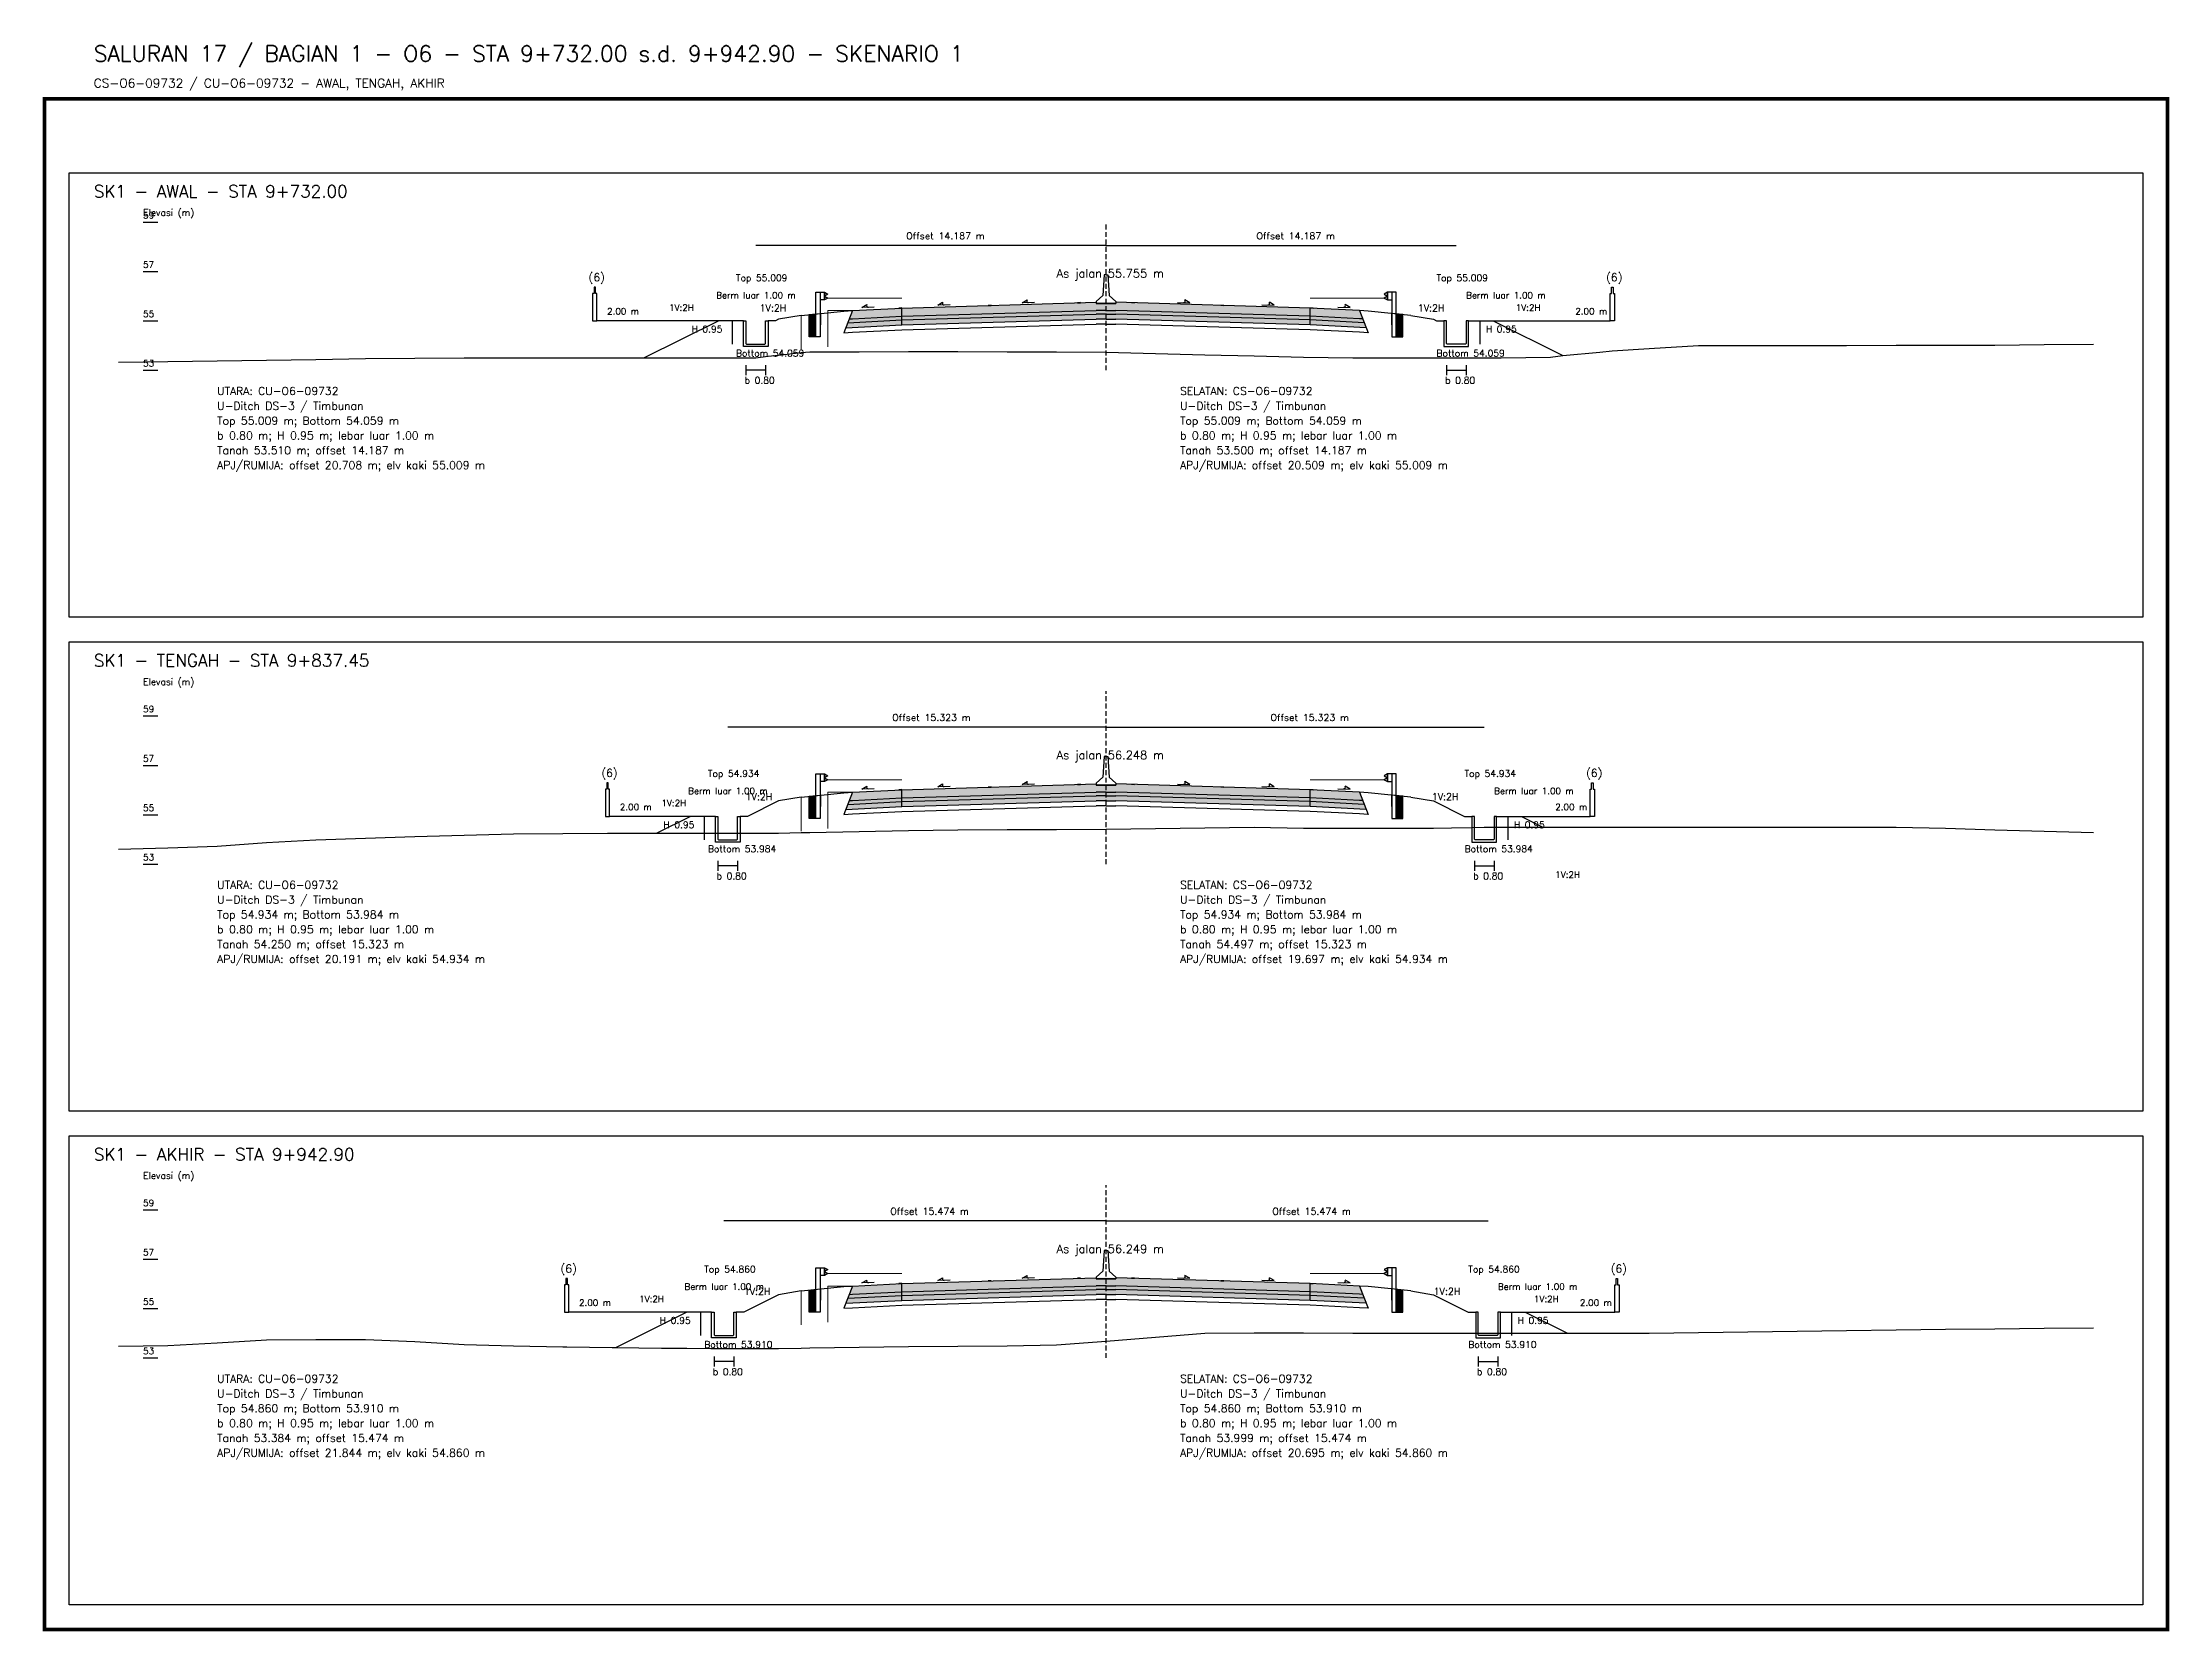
# Model space of a CAD drawing. Header units: metres. Extents: x -24715 to -24517, y 27498 to 30841.
# Drawn here: x -24714.7 to -24628.6, y 29644.3 to 29708.7 of the extents above; entities that cross this region are included whole.
import ezdxf

# ---------------------------------------------------------------- set-up
doc = ezdxf.new("R2010")
doc.units = ezdxf.units.M
doc.linetypes.add('PS_DASH', pattern=[0.3, 0.2, -0.1])
for name, color, linetype, lineweight in [('Dimensi', 230, 'Continuous', 20), ('GRS-ARSIR (HATCH)', 8, 'Continuous', 9), ('Guardrail', 20, 'Continuous', 30), ('HATCH - Beton ramping', 210, 'Continuous', 9), ('HATCH - LFA', 30, 'Continuous', 9), ('HATCH - Pavement', 50, 'Continuous', 9), ('Marka', 20, 'Continuous', 30), ('POT_ALL_GROUP', 2, 'Continuous', 70)]:
    doc.layers.add(name, color=color, linetype=linetype, lineweight=lineweight)
for name, color, linetype in [('POT_ALL_APJ', 2, 'Continuous'), ('POT_ALL_BORDER', 8, 'Continuous'), ('POT_ALL_CHANNEL1', 200, 'Continuous'), ('POT_ALL_DIM', 7, 'Continuous'), ('POT_ALL_GROUND', 1, 'Continuous'), ('POT_ALL_GUIDE', 8, 'Continuous'), ('POT_ALL_ROAD', 4, 'Continuous')]:
    doc.layers.add(name, color=color, linetype=linetype)
doc.styles.get("Standard").update_dxf_attribs({"font": 'simplex.shx'})

msp = doc.modelspace()

# ---------------------------------------------------------------- texts
at = {"layer": 'POT_ALL_APJ'}
for s, height, p in [('(6)', 0.32, (-24692.6071, 29698.9905)), ('(6)', 0.32, (-24651.39066, 29698.9905)), ('2.00 m', 0.26, (-24691.8571, 29697.6405)), ('2.00 m', 0.26, (-24652.64066, 29697.6405)), ('(6)', 0.32, (-24692.09081, 29678.91595)), ('(6)', 0.32, (-24652.2026, 29678.91595)), ('2.00 m', 0.26, (-24691.34081, 29677.56595)), ('2.00 m', 0.26, (-24653.4526, 29677.56595)), ('(6)', 0.32, (-24693.74322, 29658.8414)), ('(6)', 0.32, (-24651.20474, 29658.8414)), ('2.00 m', 0.26, (-24692.99322, 29657.4914)), ('2.00 m', 0.26, (-24652.45474, 29657.4914))]:
    msp.add_text(s, height=height, dxfattribs=at).set_placement(p)
at = {"layer": 'POT_ALL_CHANNEL1'}
for s, height, p in [('Top 55.009', 0.27, (-24686.63647, 29698.9905)), ('Top 55.009', 0.27, (-24658.26232, 29698.9905)), ('Bottom 54.059', 0.27, (-24686.63647, 29695.9405)), ('Bottom 54.059', 0.27, (-24658.26232, 29695.9405)), ('UTARA: CU-O6-09732', 0.32, (-24707.64939, 29694.3816)), ('SELATAN: CS-O6-09732', 0.32, (-24668.64939, 29694.3816)), ('Top 54.934', 0.27, (-24687.77228, 29678.91595)), ('Top 54.934', 0.27, (-24657.1265, 29678.91595)), ('Bottom 53.984', 0.27, (-24687.77228, 29675.86595)), ('Bottom 53.984', 0.27, (-24657.1265, 29675.86595)), ('UTARA: CU-O6-09732', 0.32, (-24707.64939, 29674.3816)), ('SELATAN: CS-O6-09732', 0.32, (-24668.64939, 29674.3816)), ('Top 54.860', 0.27, (-24687.92371, 29658.8414)), ('Top 54.860', 0.27, (-24656.97507, 29658.8414)), ('Bottom 53.910', 0.27, (-24687.92371, 29655.7914)), ('Bottom 53.910', 0.27, (-24656.97507, 29655.7914)), ('UTARA: CU-O6-09732', 0.32, (-24707.64939, 29654.3816)), ('SELATAN: CS-O6-09732', 0.32, (-24668.64939, 29654.3816))]:
    msp.add_text(s, height=height, dxfattribs=at).set_placement(p)
at = {"layer": 'POT_ALL_DIM'}
for s, height, p in [('SK1 - AWAL - STA 9+732.00', 0.5, (-24712.64939, 29702.3816)), ('Elevasi (m)', 0.27, (-24710.64939, 29701.6316)), ('59', 0.26, (-24710.64939, 29701.5316)), ('Offset 14.187 m', 0.28, (-24679.74293, 29700.6864)), ('Offset 14.187 m', 0.28, (-24665.55586, 29700.6864)), ('57', 0.26, (-24710.64939, 29699.5316)), ('As jalan 55.755 m', 0.34, (-24673.64939, 29699.1364)), ('Berm luar 1.00 m', 0.26, (-24687.43647, 29698.2905)), ('Berm luar 1.00 m', 0.26, (-24657.06232, 29698.2905)), ('55', 0.26, (-24710.64939, 29697.5316)), ('1V:2H', 0.26, (-24689.34678, 29697.7905)), ('1V:2H', 0.28, (-24685.67789, 29697.76979)), ('1V:2H', 0.28, (-24659.0209, 29697.76979)), ('1V:2H', 0.26, (-24655.05149, 29697.7905)), ('H 0.95', 0.27, (-24688.43647, 29696.9155)), ('H 0.95', 0.27, (-24656.26232, 29696.9155)), ('53', 0.26, (-24710.64939, 29695.5316)), ('b 0.80', 0.27, (-24686.28647, 29694.8405)), ('b 0.80', 0.27, (-24657.91232, 29694.8405)), ('Top 55.009 m; Bottom 54.059 m', 0.32, (-24707.64939, 29693.1816)), ('U-Ditch DS-3 / Timbunan', 0.32, (-24707.64939, 29693.7816)), ('Top 55.009 m; Bottom 54.059 m', 0.32, (-24668.64939, 29693.1816)), ('U-Ditch DS-3 / Timbunan', 0.32, (-24668.64939, 29693.7816)), ('b 0.80 m; H 0.95 m; lebar luar 1.00 m', 0.32, (-24707.64939, 29692.5816)), ('b 0.80 m; H 0.95 m; lebar luar 1.00 m', 0.32, (-24668.64939, 29692.5816)), ('Tanah 53.510 m; offset 14.187 m', 0.32, (-24707.64939, 29691.9816)), ('APJ/RUMIJA: offset 20.708 m; elv kaki 55.009 m', 0.32, (-24707.64939, 29691.3816)), ('Tanah 53.500 m; offset 14.187 m', 0.32, (-24668.64939, 29691.9816)), ('APJ/RUMIJA: offset 20.509 m; elv kaki 55.009 m', 0.32, (-24668.64939, 29691.3816)), ('SK1 - TENGAH - STA 9+837.45', 0.5, (-24712.64939, 29683.3816)), ('Elevasi (m)', 0.27, (-24710.64939, 29682.6316)), ('59', 0.26, (-24710.64939, 29681.5316)), ('Offset 15.323 m', 0.28, (-24680.31084, 29681.17976)), ('Offset 15.323 m', 0.28, (-24664.98795, 29681.17976)), ('57', 0.26, (-24710.64939, 29679.5316)), ('As jalan 56.248 m', 0.34, (-24673.64939, 29679.62976)), ('1V:2H', 0.26, (-24689.65655, 29677.72383)), ('Berm luar 1.00 m', 0.26, (-24688.57228, 29678.21595)), ('1V:2H', 0.28, (-24686.2458, 29677.9792)), ('1V:2H', 0.28, (-24658.45299, 29677.9792)), ('Berm luar 1.00 m', 0.26, (-24655.9265, 29678.21595)), ('55', 0.26, (-24710.64939, 29677.5316)), ('H 0.95', 0.27, (-24689.57228, 29676.84095)), ('H 0.95', 0.27, (-24655.1265, 29676.84095)), ('53', 0.26, (-24710.64939, 29675.5316)), ('b 0.80', 0.27, (-24687.42228, 29674.76595)), ('b 0.80', 0.27, (-24656.7765, 29674.76595)), ('1V:2H', 0.26, (-24653.4526, 29674.82905)), ('U-Ditch DS-3 / Timbunan', 0.32, (-24707.64939, 29673.7816)), ('U-Ditch DS-3 / Timbunan', 0.32, (-24668.64939, 29673.7816)), ('Top 54.934 m; Bottom 53.984 m', 0.32, (-24707.64939, 29673.1816)), ('b 0.80 m; H 0.95 m; lebar luar 1.00 m', 0.32, (-24707.64939, 29672.5816)), ('Top 54.934 m; Bottom 53.984 m', 0.32, (-24668.64939, 29673.1816)), ('b 0.80 m; H 0.95 m; lebar luar 1.00 m', 0.32, (-24668.64939, 29672.5816)), ('Tanah 54.250 m; offset 15.323 m', 0.32, (-24707.64939, 29671.9816)), ('Tanah 54.497 m; offset 15.323 m', 0.32, (-24668.64939, 29671.9816)), ('APJ/RUMIJA: offset 20.191 m; elv kaki 54.934 m', 0.32, (-24707.64939, 29671.3816)), ('APJ/RUMIJA: offset 19.697 m; elv kaki 54.934 m', 0.32, (-24668.64939, 29671.3816)), ('SK1 - AKHIR - STA 9+942.90', 0.5, (-24712.64939, 29663.3816)), ('Elevasi (m)', 0.27, (-24710.64939, 29662.6316)), ('59', 0.26, (-24710.64939, 29661.5316)), ('Offset 15.474 m', 0.28, (-24680.38655, 29661.18092)), ('Offset 15.474 m', 0.28, (-24664.91223, 29661.18092)), ('57', 0.26, (-24710.64939, 29659.5316)), ('As jalan 56.249 m', 0.34, (-24673.64939, 29659.63092)), ('Berm luar 1.00 m', 0.26, (-24688.72371, 29658.1414)), ('1V:2H', 0.28, (-24686.32151, 29657.9425)), ('1V:2H', 0.28, (-24658.37728, 29657.9425)), ('Berm luar 1.00 m', 0.26, (-24655.77507, 29658.1414)), ('55', 0.26, (-24710.64939, 29657.5316)), ('1V:2H', 0.26, (-24690.55847, 29657.6414)), ('1V:2H', 0.26, (-24654.3149, 29657.6414)), ('H 0.95', 0.27, (-24689.72371, 29656.7664)), ('H 0.95', 0.27, (-24654.97507, 29656.7664)), ('53', 0.26, (-24710.64939, 29655.5316)), ('b 0.80', 0.27, (-24687.57371, 29654.6914)), ('b 0.80', 0.27, (-24656.62507, 29654.6914)), ('U-Ditch DS-3 / Timbunan', 0.32, (-24707.64939, 29653.7816)), ('U-Ditch DS-3 / Timbunan', 0.32, (-24668.64939, 29653.7816)), ('Top 54.860 m; Bottom 53.910 m', 0.32, (-24707.64939, 29653.1816)), ('b 0.80 m; H 0.95 m; lebar luar 1.00 m', 0.32, (-24707.64939, 29652.5816)), ('Top 54.860 m; Bottom 53.910 m', 0.32, (-24668.64939, 29653.1816)), ('b 0.80 m; H 0.95 m; lebar luar 1.00 m', 0.32, (-24668.64939, 29652.5816)), ('Tanah 53.384 m; offset 15.474 m', 0.32, (-24707.64939, 29651.9816)), ('Tanah 53.999 m; offset 15.474 m', 0.32, (-24668.64939, 29651.9816)), ('APJ/RUMIJA: offset 21.844 m; elv kaki 54.860 m', 0.32, (-24707.64939, 29651.3816)), ('APJ/RUMIJA: offset 20.695 m; elv kaki 54.860 m', 0.32, (-24668.64939, 29651.3816))]:
    msp.add_text(s, height=height, dxfattribs=at).set_placement(p)
at = {"layer": 'POT_ALL_GROUP', "lineweight": 0}
for s, height, p in [('SALURAN 17 / BAGIAN 1 - O6 - STA 9+732.00 s.d. 9+942.90 - SKENARIO 1', 0.65, (-24712.64939, 29707.8816)), ('CS-O6-09732 / CU-O6-09732 - AWAL, TENGAH, AKHIR', 0.36, (-24712.64939, 29706.8316))]:
    msp.add_text(s, height=height, dxfattribs=at).set_placement(p)

# ---------------------------------------------------------------- blocks, each defined once
blk = doc.blocks.new('JALAN_ASLI_TIPIKAL_2OKT_METER')
at = {"layer": 'Guardrail', "lineweight": 9}
h = blk.add_hatch(dxfattribs=at)
h.set_pattern_fill('JIS_LC_20', color=256, scale=0.002)
h.set_pattern_definition([(45, (-29.65569, -21.99233), (-0.02828427, 0.02828427), []), (45, (-29.65489, -21.99233), (-0.02828427, 0.02828427), [])])
h.paths.add_polyline_path([(-12.025, -1.394), (-11.753, -1.394), (-11.753, -0.471), (-12.018, -0.498)])
h = blk.add_hatch(dxfattribs=at)
h.set_pattern_fill('JIS_LC_20', color=256, scale=0.002)
h.set_pattern_definition([(45, (-29.40569, -21.99233), (-0.02828427, 0.02828427), []), (45, (-29.40489, -21.99233), (-0.02828427, 0.02828427), [])])
h.paths.add_polyline_path([(12.018, -0.498), (11.753, -0.471), (11.753, -1.394), (12.025, -1.394)])
at = {"layer": 'HATCH - Beton ramping'}
h = blk.add_hatch(dxfattribs=at)
h.set_pattern_fill('AR-CONC', color=256, scale=0.0005)
h.set_pattern_definition([(50, (-28.949556, -21.99233), (0.09109233, -0.00796954), [0.009525, -0.104775]), (355, (-28.94956, -21.99233), (-0.0176217, 0.09552842), [0.00762, -0.0838203]), (100.45144, (-28.941965, -21.992995), (0.07347062, 0.08755888), [0.008095, -0.08904512]), (46.1842, (-28.94956, -21.96693), (0.13553952, -0.02102116), [0.0142875, -0.1571625]), (96.63556, (-28.93826, -21.96868), (0.11870207, 0.12371306), [0.0121425, -0.1335678]), (351.18415, (-28.94956, -21.96693), (0.11870207, 0.12371306), [0.01143, -0.12572987]), (21, (-28.936856, -21.97328), (0.0758072, -0.0511326), [0.009525, -0.104775]), (326, (-28.93686, -21.97328), (0.03090101, 0.09209398), [0.00762, -0.08382]), (71.45144, (-28.93054, -21.97754), (0.1067082, 0.04096138), [0.008095, -0.08904497]), (37.5, (-28.949556, -21.99233), (0.001544302, 0.04227752), [0, -0.082804, 0, -0.08509, 0, -0.0841375]), (7.5, (-28.949556, -21.99233), (0.03340983, 0.05009029), [0, -0.048514, 0, -0.080899, 0, -0.0320675]), (327.5, (-28.977877, -21.99233), (0.067795298, -0.002864372), [0, -0.03175, 0, -0.09906, 0, -0.131445]), (317.5, (-28.990577, -21.99233), (0.07406459, 0.01271325), [0, -0.041275, 0, -0.065786, 0, -0.093345])])
h.paths.add_polyline_path([(-8.27, -0.566), (-10.401, -0.666), (-10.461, -0.826), (-8.27, -0.716)])
h.paths.add_polyline_path([(-0.4, -0.48), (0, -0.48), (0, -0.33), (-0.4, -0.33), (-8.27, -0.566), (-8.27, -0.716)])
h = blk.add_hatch(dxfattribs=at)
h.set_pattern_fill('AR-CONC', color=256, scale=0.0005)
h.set_pattern_definition([(50, (-28.699556, -21.99233), (0.09109233, -0.00796954), [0.009525, -0.104775]), (355, (-28.69956, -21.99233), (-0.01762171, 0.09552842), [0.00762, -0.0838203]), (100.45144, (-28.691965, -21.992995), (0.07347062, 0.08755888), [0.008095, -0.08904512]), (46.1842, (-28.69956, -21.96693), (0.13553952, -0.02102116), [0.0142875, -0.1571625]), (96.63556, (-28.68826, -21.96868), (0.11870207, 0.12371306), [0.0121425, -0.1335678]), (351.18415, (-28.69956, -21.96693), (0.11870207, 0.12371306), [0.01143, -0.12572987]), (21, (-28.686856, -21.97328), (0.0758072, -0.0511326), [0.009525, -0.104775]), (326, (-28.68686, -21.97328), (0.03090101, 0.09209398), [0.00762, -0.08382]), (71.45144, (-28.68054, -21.97754), (0.10670821, 0.04096138), [0.008095, -0.08904497]), (37.5, (-28.699556, -21.99233), (0.001544302, 0.04227752), [0, -0.082804, 0, -0.08509, 0, -0.0841375]), (7.5, (-28.699556, -21.99233), (0.03340983, 0.050090287), [0, -0.048514, 0, -0.080899, 0, -0.0320675]), (327.5, (-28.727877, -21.99233), (0.067795298, -0.002864372), [0, -0.03175, 0, -0.09906, 0, -0.131445]), (317.5, (-28.740577, -21.99233), (0.07406459, 0.012713246), [0, -0.041275, 0, -0.065786, 0, -0.093345])])
h.paths.add_polyline_path([(8.27, -0.566), (10.401, -0.666), (10.461, -0.826), (8.27, -0.716)])
h.paths.add_polyline_path([(0.4, -0.48), (0, -0.48), (0, -0.33), (0.4, -0.33), (8.27, -0.566), (8.27, -0.716)])
at = {"layer": 'HATCH - LFA'}
h = blk.add_hatch(dxfattribs=at)
h.set_pattern_fill('GRAVEL', color=256, scale=0.0075)
h.set_pattern_definition([(228.012788, (-28.812396, -21.801831), (-1.524, -1.7145), [0.0256291, -2.5372863]), (184.96974, (-28.829541, -21.820881), (2.2859999991, 0.1905000109), [0.04398035, -4.3540537]), (132.510447, (-28.873356, -21.824691), (1.9050000008, -2.0954999993), [0.0310111, -3.0701042]), (267.27369, (-28.947651, -21.872316), (0.1905000004, 3.81), [0.0400503, -3.9649828]), (292.833654, (-28.949556, -21.912321), (-0.9525, 2.286), [0.0392725, -3.8879856]), (357.27369, (-28.934316, -21.948516), (-3.81, 0.1905000004), [0.0400503, -3.9649828]), (37.69424, (-28.894311, -21.950421), (-2.4764999999, -1.9050000001), [0.0529645, -5.24348365]), (72.255328, (-28.852401, -21.918036), (1.3335000004, 4.1909999999), [0.050004, -4.95039425]), (121.429566, (-28.837161, -21.870411), (-1.5240000002, 2.4764999999), [0.040186, -3.9784159]), (175.23636, (-28.858116, -21.836121), (2.0955, -0.1905), [0.0458785, -2.2480453]), (222.397438, (-28.903836, -21.832311), (-2.2859999999, -2.0955000001), [0.05933084, -5.8737579]), (138.814075, (-28.759056, -21.874221), (-1.3335, 1.143), [0.0202503, -2.0047924]), (171.469234, (-28.774296, -21.860886), (2.4765, -0.3809999996), [0.03852615, -3.8140979]), (225, (-28.8124, -21.85517), (0, -0.1905), [0.0269407, -0.242467]), (203.19859, (-28.82573, -21.832311), (0.9525, 0.381), [0.0145081, -1.4362967]), (291.80141, (-28.839066, -21.838026), (-0.1905, 0.5715), [0.0205174, -1.0053565]), (30.96376, (-28.831446, -21.857076), (0.5715, 0.381), [0.033324, -1.0774724]), (161.56505, (-28.80287, -21.83993), (0.381, -0.1905), [0.0240965, -0.5783174]), (16.38954, (-28.949556, -21.838026), (1.905, 0.5715), [0.0337566, -3.341912]), (70.346176, (-28.917171, -21.828501), (-0.762, -2.0955), [0.0283199, -2.8036662]), (293.19859, (-28.80287, -21.801831), (-0.381, 0.9525), [0.029016, -1.4217888]), (343.61046, (-28.791441, -21.828501), (-1.905, 0.5715), [0.0337566, -3.341912]), (339.443955, (-28.949556, -21.956136), (-0.9525, 0.381), [0.0325526, -1.5950801]), (294.77514, (-28.919076, -21.967566), (-0.952500001, 2.0954999995), [0.0272754, -2.7002695]), (66.80141, (-28.800966, -21.992331), (0.381, 0.9525), [0.029016, -1.4217888]), (17.354025, (-28.789536, -21.965661), (-2.4765, -0.762), [0.0319337, -3.1614282]), (69.443955, (-28.89431, -21.992331), (-0.381, -0.9525), [0.0162763, -1.6113564]), (101.30993, (-28.812396, -21.99233), (-0.1905, 0.762), [0.0097136, -0.9616496]), (165.96376, (-28.8143, -21.982806), (0.5715, -0.1905), [0.0392725, -0.7461791]), (186.009006, (-28.852401, -21.973281), (1.905, 0.1905), [0.036395, -3.6031024]), (303.69007, (-28.831446, -21.87422), (-0.1905, 0.381), [0.0274743, -0.6593832]), (353.157227, (-28.816206, -21.897081), (3.2385, -0.3809999998), [0.0479668, -4.7487007]), (60.945396, (-28.76858, -21.902796), (-0.762, -1.3335), [0.0196131, -1.9417044]), (90, (-28.75906, -21.88565), (-0.1905, 0.1905), [0.01143, -0.17907]), (120.256437, (-28.856211, -21.967566), (0.762, -1.3335), [0.026465, -2.6200456]), (48.012787, (-28.869546, -21.944706), (1.524, 1.7145), [0.0512582, -2.5116572]), (0, (-28.83526, -21.9066), (0.1905, 0.1905), [0.04953, -0.14097]), (325.304846, (-28.785726, -21.906606), (1.9050000007, -1.333499999), [0.0301207, -2.9819488]), (254.0546, (-28.76096, -21.92375), (-0.1905, -0.762), [0.0277372, -1.3591238]), (207.645975, (-28.768581, -21.950421), (-3.6195000001, -1.9049999997), [0.0451609, -4.4709348]), (175.426079, (-28.808586, -21.971376), (-2.4765, 0.1905), [0.0477772, -4.7299385])])
h.paths.add_polyline_path([(-8.27, -0.716), (-10.461, -0.826), (-10.54, -1.03), (-8.27, -0.916)])
h.paths.add_polyline_path([(-0.4, -0.68), (0, -0.68), (0, -0.48), (-0.4, -0.48), (-8.27, -0.716), (-8.27, -0.916)])
h = blk.add_hatch(dxfattribs=at)
h.set_pattern_fill('GRAVEL', color=256, scale=0.0075)
h.set_pattern_definition([(228.012788, (-28.562396, -21.801831), (-1.524, -1.7145), [0.0256291, -2.5372863]), (184.96974, (-28.579541, -21.820881), (2.2859999991, 0.1905000109), [0.04398035, -4.3540537]), (132.510447, (-28.623356, -21.824691), (1.9050000008, -2.0954999993), [0.0310111, -3.0701042]), (267.27369, (-28.697651, -21.872316), (0.1905000004, 3.81), [0.04005034, -3.9649828]), (292.833654, (-28.699556, -21.912321), (-0.9525, 2.286), [0.0392725, -3.8879856]), (357.27369, (-28.684316, -21.948516), (-3.81, 0.1905000004), [0.04005034, -3.9649828]), (37.69424, (-28.644311, -21.950421), (-2.4764999999, -1.9050000001), [0.0529645, -5.24348365]), (72.255328, (-28.602401, -21.918036), (1.3335000004, 4.1909999999), [0.050004, -4.95039425]), (121.429566, (-28.587161, -21.870411), (-1.5240000002, 2.4764999999), [0.040186, -3.9784159]), (175.23636, (-28.608116, -21.836121), (2.0955, -0.1905000003), [0.0458785, -2.2480453]), (222.397438, (-28.653836, -21.832311), (-2.2859999999, -2.0955000001), [0.05933084, -5.87375794]), (138.814075, (-28.509056, -21.874221), (-1.3335, 1.143), [0.02025034, -2.0047924]), (171.469234, (-28.524296, -21.860886), (2.4765, -0.3809999996), [0.03852615, -3.8140979]), (225, (-28.5624, -21.85517), (0, -0.1905), [0.0269407, -0.242467]), (203.19859, (-28.57573, -21.832311), (0.9525, 0.381), [0.0145081, -1.4362967]), (291.80141, (-28.589066, -21.838026), (-0.1905, 0.5715), [0.0205174, -1.0053565]), (30.96376, (-28.581446, -21.857076), (0.5715, 0.381), [0.033324, -1.0774724]), (161.56505, (-28.55287, -21.83993), (0.381, -0.1905), [0.0240965, -0.57831736]), (16.38954, (-28.699556, -21.838026), (1.905, 0.5715), [0.0337566, -3.341912]), (70.346176, (-28.667171, -21.828501), (-0.762, -2.0955), [0.0283199, -2.8036662]), (293.19859, (-28.55287, -21.801831), (-0.381, 0.9525), [0.029016, -1.4217888]), (343.61046, (-28.541441, -21.828501), (-1.905, 0.5714999999), [0.0337566, -3.341912]), (339.443955, (-28.699556, -21.956136), (-0.9525, 0.381), [0.03255264, -1.5950801]), (294.77514, (-28.669076, -21.967566), (-0.952500001, 2.0954999995), [0.0272754, -2.7002695]), (66.80141, (-28.550966, -21.992331), (0.381, 0.9525), [0.029016, -1.4217888]), (17.354025, (-28.539536, -21.965661), (-2.4765, -0.7620000002), [0.0319337, -3.1614282]), (69.443955, (-28.64431, -21.992331), (-0.381, -0.9525), [0.0162763, -1.6113564]), (101.30993, (-28.562396, -21.99233), (-0.1905, 0.762), [0.0097136, -0.9616496]), (165.96376, (-28.5643, -21.982806), (0.5715, -0.1905), [0.0392725, -0.7461791]), (186.009006, (-28.602401, -21.973281), (1.905, 0.1905), [0.036395, -3.6031024]), (303.69007, (-28.581446, -21.87422), (-0.1905, 0.381), [0.0274743, -0.6593832]), (353.157227, (-28.566206, -21.897081), (3.2385, -0.3809999998), [0.04796676, -4.7487007]), (60.945396, (-28.51858, -21.902796), (-0.762, -1.3335), [0.0196131, -1.9417044]), (90, (-28.50906, -21.88565), (-0.1905, 0.1905), [0.01143, -0.17907]), (120.256437, (-28.606211, -21.967566), (0.762, -1.3335), [0.026465, -2.62004556]), (48.012787, (-28.619546, -21.944706), (1.524, 1.7145), [0.0512582, -2.5116572]), (0, (-28.58526, -21.9066), (0.1905, 0.1905), [0.04953, -0.14097]), (325.304846, (-28.535726, -21.906606), (1.9050000007, -1.333499999), [0.0301207, -2.98194875]), (254.054604, (-28.51096, -21.92375), (-0.1905, -0.762), [0.0277372, -1.35912375]), (207.645975, (-28.518581, -21.950421), (-3.6195000001, -1.9049999997), [0.0451609, -4.4709348]), (175.426079, (-28.558586, -21.971376), (-2.4765, 0.1905), [0.0477772, -4.7299385])])
h.paths.add_polyline_path([(8.27, -0.716), (10.461, -0.826), (10.54, -1.03), (8.27, -0.916)])
h.paths.add_polyline_path([(0.4, -0.68), (0, -0.68), (0, -0.48), (0.4, -0.48), (8.27, -0.716), (8.27, -0.916)])
at = {"layer": 'HATCH - Pavement'}
h = blk.add_hatch(dxfattribs=at)
h.set_pattern_fill('AR-CONC', color=256, scale=0.001)
h.set_pattern_definition([(50, (-89.43046, -52.62889), (0.18218467, -0.01593909), [0.01905, -0.20955]), (355, (-89.43046, -52.6289), (-0.03524342, 0.19105685), [0.01524, -0.1676406]), (100.45144, (-89.41528, -52.63022), (0.14694125, 0.17511775), [0.01619, -0.17809024]), (46.1842, (-89.43046, -52.5781), (0.27107904, -0.04204233), [0.028575, -0.314325]), (96.63556, (-89.40787, -52.5816), (0.23740413, 0.2474261), [0.024285, -0.2671356]), (351.18415, (-89.43046, -52.5781), (0.2374041, 0.2474261), [0.02286, -0.2514597]), (21, (-89.40506, -52.59079), (0.1516144, -0.1022652), [0.01905, -0.20955]), (326, (-89.40506, -52.5908), (0.06180203, 0.18418797), [0.01524, -0.16764]), (71.45144, (-89.39243, -52.59931), (0.21341642, 0.08192277), [0.01619, -0.17808994]), (37.5, (-89.43046, -52.62889), (0.003088603, 0.08455504), [0, -0.165608, 0, -0.17018, 0, -0.168275]), (7.5, (-89.43046, -52.62889), (0.06681966, 0.100180575), [0, -0.097028, 0, -0.161798, 0, -0.064135]), (327.5, (-89.4871, -52.62889), (0.135590595, -0.005728744), [0, -0.0635, 0, -0.19812, 0, -0.26289]), (317.5, (-89.5125, -52.62889), (0.14812918, 0.02542649), [0, -0.08255, 0, -0.131572, 0, -0.18669])])
h.paths.add_polyline_path([(-8.27, -0.236), (-10.27, -0.336), (-10.401, -0.673), (-10.27, -0.666), (-8.27, -0.566)])
h.paths.add_polyline_path([(-0.4, -0.33), (0, -0.33), (0, 0), (-0.4, 0), (-8.27, -0.236), (-8.27, -0.566)])
h = blk.add_hatch(dxfattribs=at)
h.set_pattern_fill('AR-CONC', color=256, scale=0.001)
h.set_pattern_definition([(50, (-89.18046, -52.62889), (0.18218467, -0.01593909), [0.01905, -0.20955]), (355, (-89.18046, -52.6289), (-0.03524342, 0.19105685), [0.01524, -0.16764058]), (100.45144, (-89.16528, -52.63022), (0.14694125, 0.17511775), [0.01619, -0.17809024]), (46.1842, (-89.18046, -52.5781), (0.27107904, -0.04204233), [0.028575, -0.314325]), (96.63556, (-89.15787, -52.5816), (0.23740413, 0.2474261), [0.024285, -0.2671356]), (351.18415, (-89.18046, -52.5781), (0.2374041, 0.2474261), [0.02286, -0.2514597]), (21, (-89.15506, -52.59079), (0.1516144, -0.1022652), [0.01905, -0.20955]), (326, (-89.15506, -52.5908), (0.06180203, 0.18418797), [0.01524, -0.16764]), (71.45144, (-89.14243, -52.59931), (0.21341642, 0.08192277), [0.01619, -0.17808994]), (37.5, (-89.18046, -52.62889), (0.003088603, 0.08455504), [0, -0.165608, 0, -0.17018, 0, -0.168275]), (7.5, (-89.18046, -52.62889), (0.06681966, 0.100180575), [0, -0.097028, 0, -0.161798, 0, -0.064135]), (327.5, (-89.2371, -52.62889), (0.135590595, -0.005728744), [0, -0.0635, 0, -0.19812, 0, -0.26289]), (317.5, (-89.2625, -52.62889), (0.14812918, 0.02542649), [0, -0.08255, 0, -0.131572, 0, -0.18669])])
h.paths.add_polyline_path([(8.27, -0.236), (10.27, -0.336), (10.401, -0.673), (10.27, -0.666), (8.27, -0.566)])
h.paths.add_polyline_path([(0.4, -0.33), (0, -0.33), (0, 0), (0.4, 0), (8.27, -0.236), (8.27, -0.566)])
at = {"layer": 'Marka'}
h = blk.add_hatch(color=256, dxfattribs=at)
h.dxf.hatch_style = 1
h.paths.add_polyline_path([(-8.27, -0.23), (-8.39, -0.236), (-8.39, -0.242), (-8.27, -0.236)])
h.paths.add_polyline_path([(-4.65, -0.122), (-4.77, -0.125), (-4.77, -0.131), (-4.65, -0.128)])
h.paths.add_polyline_path([(-1.03, -0.019), (-1.03, -0.013), (-1.15, -0.017), (-1.15, -0.023)])
h = blk.add_hatch(color=256, dxfattribs=at)
h.dxf.hatch_style = 1
h.paths.add_polyline_path([(8.27, -0.23), (8.39, -0.236), (8.39, -0.242), (8.27, -0.236)])
h.paths.add_polyline_path([(4.65, -0.122), (4.77, -0.125), (4.77, -0.131), (4.65, -0.128)])
h.paths.add_polyline_path([(1.03, -0.019), (1.03, -0.013), (1.15, -0.017), (1.15, -0.023)])
for p, q in [((-8.27, -0.236), (-0.4, 0)), ((8.27, -0.236), (0.4, 0)), ((-12.353, -0.533), (-10.622, -0.354)), ((-10.27, -0.336), (-10.62, -1.234)), ((-10.62, -0.354), (-10.27, -0.336)), ((-10.461, -0.826), (-8.27, -0.716)), ((-10.401, -0.673), (-10.27, -0.666)), ((-10.27, -0.336), (-8.27, -0.236)), ((-10.27, -0.666), (-8.27, -0.566)), ((-8.27, -0.916), (-8.27, -0.236)), ((-8.27, -0.566), (-0.4, -0.33)), ((-8.27, -0.716), (-0.4, -0.48)), ((-8.27, -0.916), (-0.4, -0.68)), ((0, -0.05), (-0.4, -0.05)), ((0, -0.33), (-0.4, -0.33)), ((0, -0.48), (-0.4, -0.48)), ((0, -0.68), (-0.4, -0.68)), ((0, -0.05), (0.4, -0.05)), ((0, -0.33), (0.4, -0.33)), ((0, -0.48), (0.4, -0.48)), ((0, -0.68), (0.4, -0.68)), ((8.27, -0.566), (0.4, -0.33)), ((8.27, -0.716), (0.4, -0.48)), ((8.27, -0.916), (0.4, -0.68)), ((8.27, -0.916), (8.27, -0.236)), ((10.27, -0.336), (8.27, -0.236)), ((10.27, -0.666), (8.27, -0.566)), ((10.461, -0.826), (8.27, -0.716)), ((10.27, -0.336), (10.62, -1.234)), ((10.62, -0.354), (10.27, -0.336)), ((10.401, -0.673), (10.27, -0.666)), ((12.353, -0.533), (10.622, -0.354)), ((-10.62, -1.234), (-10.27, -1.216)), ((-10.54, -1.03), (-8.27, -0.916)), ((-10.27, -1.216), (-8.27, -1.116)), ((-8.27, -1.116), (-0.4, -0.88)), ((0, -0.88), (-0.4, -0.88)), ((0, -0.88), (0.4, -0.88)), ((8.27, -1.116), (0.4, -0.88)), ((10.54, -1.03), (8.27, -0.916)), ((10.27, -1.216), (8.27, -1.116)), ((10.62, -1.234), (10.27, -1.216))]:
    blk.add_line(p, q)
for points in [[(0, 1.11), (-0.075, 1.11), (-0.125, 0.27), (-0.4, 0.03), (-0.4, -0.05), (0, -0.05)], [(0, 1.11), (0.075, 1.11), (0.125, 0.27), (0.4, 0.03), (0.4, -0.05), (0, -0.05)], [(-6.818, -0.116), (-6.616, 0)], [(-3.401, -0.02), (-3.199, 0.096)], [(3.401, -0.02), (3.199, 0.096)], [(6.818, -0.116), (6.616, 0)], [(-9.887, -0.208), (-9.686, -0.092)], [(-9.387, -0.193), (-9.887, -0.208)], [(-6.318, -0.101), (-6.818, -0.116)], [(-2.901, -0.005), (-3.401, -0.02)], [(2.901, -0.005), (3.401, -0.02)], [(6.318, -0.101), (6.818, -0.116)], [(9.387, -0.193), (9.887, -0.208)], [(9.887, -0.208), (9.686, -0.092)]]:
    blk.add_lwpolyline(points)
for centre, start, end in [((-6.556, -0.037), 148.28164, 271.71836), ((-3.139, 0.059), 148.28164, 271.71836), ((3.139, 0.059), 268.28164, 31.71836), ((6.556, -0.037), 268.28164, 31.71836), ((-9.625, -0.129), 148.28164, 271.71836), ((9.625, -0.129), 268.28164, 31.71836)]:
    blk.add_arc(centre, 0.0711, start, end)
at = {"layer": 'Dimensi'}
for p, q in [((-8.27, 0.168), (-11.27, 0.168)), ((8.27, 0.168), (11.27, 0.168))]:
    blk.add_line(p, q, dxfattribs=at)
at = {"layer": 'GRS-ARSIR (HATCH)'}
for p, q in [((-12.353, -0.533), (-12.353, -1.909)), ((-11.27, -0.336), (-11.27, -1.803)), ((-10.27, -0.336), (-11.27, -0.336))]:
    blk.add_line(p, q, dxfattribs=at)
at = {"layer": 'Guardrail'}
for points in [[(-11.753, -1.394), (-11.753, 0.406), (-11.575, 0.406), (-11.575, -1.394), (-11.753, -1.394)], [(-11.575, 0.406), (-11.397, 0.406), (-11.397, 0.094), (-11.575, 0.094)], [(-11.397, 0.25), (-11.397, 0.406), (-11.262, 0.328), (-11.397, 0.25)], [(-11.397, 0.094), (-11.397, 0.25), (-11.262, 0.172), (-11.397, 0.094)], [(11.397, 0.25), (11.397, 0.406), (11.262, 0.328), (11.397, 0.25)], [(11.397, 0.094), (11.397, 0.25), (11.262, 0.172), (11.397, 0.094)], [(11.575, 0.406), (11.397, 0.406), (11.397, 0.094), (11.575, 0.094)], [(11.753, -1.394), (11.753, 0.406), (11.575, 0.406), (11.575, -1.394), (11.753, -1.394)], [(-11.575, -1.394), (-12.025, -1.394), (-12.018, -0.498), (-11.568, -0.453), (-11.575, -1.394)], [(11.575, -1.394), (12.025, -1.394), (12.018, -0.498), (11.568, -0.453), (11.575, -1.394)]]:
    blk.add_lwpolyline(points, dxfattribs=at)
at = {"layer": 'Marka'}
for points in [[(-8.39, -0.242), (-8.27, -0.236), (-8.27, -0.23), (-8.39, -0.236), (-8.39, -0.242)], [(8.39, -0.242), (8.27, -0.236), (8.27, -0.23), (8.39, -0.236), (8.39, -0.242)]]:
    blk.add_lwpolyline(points, dxfattribs=at)
for points in [[(-4.65, -0.122), (-4.77, -0.125), (-4.77, -0.131), (-4.65, -0.128)], [(-1.03, -0.013), (-1.15, -0.017), (-1.15, -0.023), (-1.03, -0.019)], [(1.03, -0.013), (1.15, -0.017), (1.15, -0.023), (1.03, -0.019)], [(4.65, -0.122), (4.77, -0.125), (4.77, -0.131), (4.65, -0.128)]]:
    blk.add_lwpolyline(points, close=True, dxfattribs=at)

# ---------------------------------------------------------------- linework, layer by layer
at = {"layer": 'POT_ALL_APJ', "linetype": 'Continuous'}
for points in [[(-24692.4421, 29698.49491), (-24692.4421, 29697.3905), (-24692.2721, 29697.3905), (-24692.2721, 29698.49491), (-24692.3271, 29698.49491), (-24692.3271, 29698.74491), (-24692.3571, 29698.74491), (-24692.3871, 29698.74491), (-24692.3871, 29698.49491), (-24692.4421, 29698.49491)], [(-24651.05566, 29698.49491), (-24651.05566, 29697.3905), (-24651.22566, 29697.3905), (-24651.22566, 29698.49491), (-24651.17066, 29698.49491), (-24651.17066, 29698.74491), (-24651.14066, 29698.74491), (-24651.11066, 29698.74491), (-24651.11066, 29698.49491), (-24651.05566, 29698.49491)], [(-24687.33647, 29697.3905), (-24692.2721, 29697.3905)], [(-24655.96232, 29697.3905), (-24651.22566, 29697.3905)], [(-24691.92581, 29678.42036), (-24691.92581, 29677.31595), (-24691.75581, 29677.31595), (-24691.75581, 29678.42036), (-24691.81081, 29678.42036), (-24691.81081, 29678.67036), (-24691.84081, 29678.67036), (-24691.87081, 29678.67036), (-24691.87081, 29678.42036), (-24691.92581, 29678.42036)], [(-24651.8676, 29678.42036), (-24651.8676, 29677.31595), (-24652.0376, 29677.31595), (-24652.0376, 29678.42036), (-24651.9826, 29678.42036), (-24651.9826, 29678.67036), (-24651.9526, 29678.67036), (-24651.9226, 29678.67036), (-24651.9226, 29678.42036), (-24651.8676, 29678.42036)], [(-24688.47228, 29677.31595), (-24691.75581, 29677.31595)], [(-24654.8265, 29677.31595), (-24652.0376, 29677.31595)], [(-24693.57822, 29658.34581), (-24693.57822, 29657.2414), (-24693.40822, 29657.2414), (-24693.40822, 29658.34581), (-24693.46322, 29658.34581), (-24693.46322, 29658.59581), (-24693.49322, 29658.59581), (-24693.52322, 29658.59581), (-24693.52322, 29658.34581), (-24693.57822, 29658.34581)], [(-24650.86974, 29658.34581), (-24650.86974, 29657.2414), (-24651.03974, 29657.2414), (-24651.03974, 29658.34581), (-24650.98474, 29658.34581), (-24650.98474, 29658.59581), (-24650.95474, 29658.59581), (-24650.92474, 29658.59581), (-24650.92474, 29658.34581), (-24650.86974, 29658.34581)], [(-24688.62371, 29657.2414), (-24693.40822, 29657.2414)], [(-24654.67507, 29657.2414), (-24651.03974, 29657.2414)]]:
    msp.add_lwpolyline(points, dxfattribs=at)
at = {"layer": 'POT_ALL_BORDER', "linetype": 'Continuous'}
for points in [[(-24713.64939, 29703.3816), (-24629.64939, 29703.3816), (-24629.64939, 29685.3816), (-24713.64939, 29685.3816), (-24713.64939, 29703.3816)], [(-24713.64939, 29684.3816), (-24629.64939, 29684.3816), (-24629.64939, 29665.3816), (-24713.64939, 29665.3816), (-24713.64939, 29684.3816)], [(-24713.64939, 29664.3816), (-24629.64939, 29664.3816), (-24629.64939, 29645.3816), (-24713.64939, 29645.3816), (-24713.64939, 29664.3816)]]:
    msp.add_lwpolyline(points, dxfattribs=at)
at = {"layer": 'POT_ALL_CHANNEL1', "linetype": 'Continuous'}
for points in [[(-24685.43647, 29697.3905), (-24685.33647, 29697.3905), (-24685.33647, 29696.3405), (-24686.33647, 29696.3405), (-24686.33647, 29697.3905), (-24686.23647, 29697.3905), (-24686.23647, 29696.4705), (-24686.20647, 29696.4405), (-24685.46647, 29696.4405), (-24685.43647, 29696.4705), (-24685.43647, 29697.3905)], [(-24657.86232, 29697.3905), (-24657.96232, 29697.3905), (-24657.96232, 29696.3405), (-24656.96232, 29696.3405), (-24656.96232, 29697.3905), (-24657.06232, 29697.3905), (-24657.06232, 29696.4705), (-24657.09232, 29696.4405), (-24657.83232, 29696.4405), (-24657.86232, 29696.4705), (-24657.86232, 29697.3905)], [(-24686.57228, 29677.31595), (-24686.47228, 29677.31595), (-24686.47228, 29676.26595), (-24687.47228, 29676.26595), (-24687.47228, 29677.31595), (-24687.37228, 29677.31595), (-24687.37228, 29676.39595), (-24687.34228, 29676.36595), (-24686.60228, 29676.36595), (-24686.57228, 29676.39595), (-24686.57228, 29677.31595)], [(-24656.7265, 29677.31595), (-24656.8265, 29677.31595), (-24656.8265, 29676.26595), (-24655.8265, 29676.26595), (-24655.8265, 29677.31595), (-24655.9265, 29677.31595), (-24655.9265, 29676.39595), (-24655.9565, 29676.36595), (-24656.6965, 29676.36595), (-24656.7265, 29676.39595), (-24656.7265, 29677.31595)], [(-24686.72371, 29657.2414), (-24686.62371, 29657.2414), (-24686.62371, 29656.1914), (-24687.62371, 29656.1914), (-24687.62371, 29657.2414), (-24687.52371, 29657.2414), (-24687.52371, 29656.3214), (-24687.49371, 29656.2914), (-24686.75371, 29656.2914), (-24686.72371, 29656.3214), (-24686.72371, 29657.2414)], [(-24656.57507, 29657.2414), (-24656.67507, 29657.2414), (-24656.67507, 29656.1914), (-24655.67507, 29656.1914), (-24655.67507, 29657.2414), (-24655.77507, 29657.2414), (-24655.77507, 29656.3214), (-24655.80507, 29656.2914), (-24656.54507, 29656.2914), (-24656.57507, 29656.3214), (-24656.57507, 29657.2414)]]:
    msp.add_lwpolyline(points, dxfattribs=at)
at = {"layer": 'POT_ALL_DIM', "linetype": 'Continuous'}
for points in [[(-24671.64939, 29700.4364), (-24685.83647, 29700.4364)], [(-24671.64939, 29700.4364), (-24657.46232, 29700.4364)], [(-24686.78647, 29697.3905), (-24686.78647, 29696.4405)], [(-24656.51232, 29697.3905), (-24656.51232, 29696.4405)], [(-24686.23647, 29695.5905), (-24686.23647, 29695.1905)], [(-24685.43647, 29695.3905), (-24686.23647, 29695.3905)], [(-24685.43647, 29695.5905), (-24685.43647, 29695.1905)], [(-24657.86232, 29695.5905), (-24657.86232, 29695.1905)], [(-24657.86232, 29695.3905), (-24657.06232, 29695.3905)], [(-24657.06232, 29695.5905), (-24657.06232, 29695.1905)], [(-24671.64939, 29680.92976), (-24686.97228, 29680.92976)], [(-24671.64939, 29680.92976), (-24656.3265, 29680.92976)], [(-24687.92228, 29677.31595), (-24687.92228, 29676.36595)], [(-24655.3765, 29677.31595), (-24655.3765, 29676.36595)], [(-24687.37228, 29675.51595), (-24687.37228, 29675.11595)], [(-24686.57228, 29675.31595), (-24687.37228, 29675.31595)], [(-24686.57228, 29675.51595), (-24686.57228, 29675.11595)], [(-24656.7265, 29675.51595), (-24656.7265, 29675.11595)], [(-24656.7265, 29675.31595), (-24655.9265, 29675.31595)], [(-24655.9265, 29675.51595), (-24655.9265, 29675.11595)], [(-24671.64939, 29660.93092), (-24687.12371, 29660.93092)], [(-24671.64939, 29660.93092), (-24656.17507, 29660.93092)], [(-24688.07371, 29657.2414), (-24688.07371, 29656.2914)], [(-24655.22507, 29657.2414), (-24655.22507, 29656.2914)], [(-24687.52371, 29655.4414), (-24687.52371, 29655.0414)], [(-24686.72371, 29655.4414), (-24686.72371, 29655.0414)], [(-24656.57507, 29655.4414), (-24656.57507, 29655.0414)], [(-24655.77507, 29655.4414), (-24655.77507, 29655.0414)], [(-24686.72371, 29655.2414), (-24687.52371, 29655.2414)], [(-24656.57507, 29655.2414), (-24655.77507, 29655.2414)]]:
    msp.add_lwpolyline(points, dxfattribs=at)
at = {"layer": 'POT_ALL_GROUND', "linetype": 'Continuous'}
for points in [[(-24711.64939, 29695.71487), (-24709.64939, 29695.74174), (-24707.64939, 29695.76187), (-24705.64939, 29695.78651), (-24703.64939, 29695.82267), (-24701.64939, 29695.85895), (-24699.64939, 29695.87527), (-24697.64939, 29695.88168), (-24695.64939, 29695.88155), (-24693.64939, 29695.88083), (-24692.3571, 29695.88034), (-24691.64939, 29695.88023), (-24690.3571, 29695.88013), (-24689.64939, 29695.88006), (-24687.64939, 29695.88084), (-24687.33647, 29695.88097), (-24686.33647, 29695.88139), (-24685.83647, 29695.89179), (-24685.64939, 29695.91063), (-24685.33647, 29695.94996), (-24684.91931, 29695.99607), (-24684.00267, 29696.09738), (-24683.64939, 29696.13166), (-24681.64939, 29696.13441), (-24679.64939, 29696.13705), (-24677.64939, 29696.13719), (-24675.64939, 29696.13448), (-24673.64939, 29696.13234), (-24671.64939, 29696.11293), (-24669.64939, 29696.05838), (-24667.64939, 29696.01345), (-24665.64939, 29695.97413), (-24663.64939, 29695.91906), (-24661.64939, 29695.8816), (-24659.64939, 29695.8816), (-24659.29612, 29695.8816), (-24658.37948, 29695.8816), (-24657.96232, 29695.8816), (-24657.64939, 29695.8816), (-24657.46232, 29695.8816), (-24656.96232, 29695.8816), (-24655.96232, 29695.8816), (-24655.64939, 29695.8816), (-24653.64939, 29695.91327), (-24653.14066, 29695.97971), (-24651.64939, 29696.12236), (-24651.14066, 29696.17018), (-24649.64939, 29696.25791), (-24647.64939, 29696.38192), (-24645.64939, 29696.38362), (-24643.64939, 29696.38537), (-24641.64939, 29696.38906), (-24639.64939, 29696.39772), (-24637.64939, 29696.39953), (-24635.64939, 29696.40446), (-24633.64939, 29696.42077), (-24631.64939, 29696.43925)], [(-24711.64939, 29675.9847), (-24709.64939, 29676.04797), (-24707.64939, 29676.11124), (-24705.64939, 29676.26011), (-24703.64939, 29676.36066), (-24701.64939, 29676.43756), (-24699.64939, 29676.50208), (-24697.64939, 29676.55526), (-24695.64939, 29676.60354), (-24693.64939, 29676.62461), (-24691.84081, 29676.63169), (-24691.64939, 29676.6317), (-24689.84081, 29676.6317), (-24689.64939, 29676.63171), (-24688.47228, 29676.63172), (-24687.64939, 29676.63173), (-24687.47228, 29676.63173), (-24686.97228, 29676.63173), (-24686.47228, 29676.63172), (-24685.64939, 29676.63171), (-24684.91931, 29676.6386), (-24684.00267, 29676.65731), (-24683.64939, 29676.66436), (-24681.64939, 29676.70261), (-24679.64939, 29676.74087), (-24677.64939, 29676.76587), (-24675.64939, 29676.77816), (-24673.64939, 29676.78512), (-24671.64939, 29676.79879), (-24669.64939, 29676.82321), (-24667.64939, 29676.85153), (-24665.64939, 29676.87585), (-24663.64939, 29676.84473), (-24661.64939, 29676.83383), (-24659.64939, 29676.84286), (-24659.29612, 29676.84228), (-24658.37948, 29676.84076), (-24657.64939, 29676.85231), (-24656.8265, 29676.87092), (-24656.3265, 29676.87903), (-24655.8265, 29676.8789), (-24655.64939, 29676.87885), (-24654.8265, 29676.87863), (-24653.9526, 29676.87905), (-24653.64939, 29676.87927), (-24651.9526, 29676.8798), (-24651.64939, 29676.87983), (-24649.64939, 29676.87973), (-24647.64939, 29676.88002), (-24645.64939, 29676.88026), (-24643.64939, 29676.88066), (-24641.64939, 29676.88125), (-24639.64939, 29676.8816), (-24637.64939, 29676.84165), (-24635.64939, 29676.77514), (-24633.64939, 29676.71806), (-24631.64939, 29676.65984)], [(-24711.64939, 29655.86519), (-24709.64939, 29655.88326), (-24707.64939, 29655.99927), (-24705.64939, 29656.11557), (-24703.64939, 29656.1316), (-24701.64939, 29656.1316), (-24699.64939, 29656.04456), (-24697.64939, 29655.92324), (-24695.64939, 29655.87051), (-24693.64939, 29655.83977), (-24693.49322, 29655.83737), (-24691.64939, 29655.80903), (-24691.49322, 29655.80663), (-24689.64939, 29655.77968), (-24688.62371, 29655.77384), (-24687.64939, 29655.76829), (-24687.62371, 29655.76815), (-24687.12371, 29655.7653), (-24686.62371, 29655.76245), (-24685.64939, 29655.76327), (-24684.91931, 29655.77125), (-24684.00267, 29655.7826), (-24683.64939, 29655.78885), (-24681.64939, 29655.82421), (-24679.64939, 29655.85067), (-24677.64939, 29655.85688), (-24675.64939, 29655.87047), (-24673.64939, 29655.90791), (-24671.64939, 29656.06214), (-24669.64939, 29656.2302), (-24667.64939, 29656.38827), (-24665.64939, 29656.40111), (-24663.64939, 29656.39618), (-24661.64939, 29656.39156), (-24659.64939, 29656.38156), (-24659.29612, 29656.38144), (-24658.37948, 29656.38126), (-24657.64939, 29656.38122), (-24656.67507, 29656.38114), (-24656.17507, 29656.38106), (-24655.67507, 29656.38098), (-24655.64939, 29656.38097), (-24654.67507, 29656.38091), (-24653.64939, 29656.38111), (-24652.95474, 29656.38124), (-24651.64939, 29656.38149), (-24650.95474, 29656.38173), (-24649.64939, 29656.38834), (-24647.64939, 29656.41642), (-24645.64939, 29656.4445), (-24643.64939, 29656.46855), (-24641.64939, 29656.49326), (-24639.64939, 29656.51817), (-24637.64939, 29656.54285), (-24635.64939, 29656.56481), (-24633.64939, 29656.58404), (-24631.64939, 29656.60282)]]:
    msp.add_lwpolyline(points, dxfattribs=at)
at = {"layer": 'POT_ALL_GROUP', "linetype": 'Continuous', "lineweight": 70, "const_width": 0.15}
msp.add_lwpolyline([(-24714.64939, 29706.3816), (-24628.64939, 29706.3816), (-24628.64939, 29644.3816), (-24714.64939, 29644.3816), (-24714.64939, 29706.3816)], dxfattribs=at)
at = {"layer": 'POT_ALL_GUIDE', "linetype": 'Continuous'}
for points in [[(-24710.64939, 29701.3816), (-24710.04939, 29701.3816)], [(-24710.64939, 29699.3816), (-24710.04939, 29699.3816)], [(-24710.64939, 29697.3816), (-24710.04939, 29697.3816)], [(-24710.64939, 29695.3816), (-24710.04939, 29695.3816)], [(-24710.64939, 29681.3816), (-24710.04939, 29681.3816)], [(-24710.64939, 29679.3816), (-24710.04939, 29679.3816)], [(-24710.64939, 29677.3816), (-24710.04939, 29677.3816)], [(-24710.64939, 29675.3816), (-24710.04939, 29675.3816)], [(-24710.64939, 29661.3816), (-24710.04939, 29661.3816)], [(-24710.64939, 29659.3816), (-24710.04939, 29659.3816)], [(-24710.64939, 29657.3816), (-24710.04939, 29657.3816)], [(-24710.64939, 29655.3816), (-24710.04939, 29655.3816)]]:
    msp.add_lwpolyline(points, dxfattribs=at)
at = {"layer": 'POT_ALL_GUIDE', "linetype": 'PS_DASH'}
for points in [[(-24671.64939, 29695.3816), (-24671.64939, 29701.3816)], [(-24671.64939, 29675.3816), (-24671.64939, 29682.3816)], [(-24671.64939, 29655.3816), (-24671.64939, 29662.3816)]]:
    msp.add_lwpolyline(points, dxfattribs=at)
at = {"layer": 'POT_ALL_ROAD', "linetype": 'Continuous'}
for points in [[(-24687.33647, 29697.3905), (-24690.3571, 29695.88013)], [(-24686.33647, 29697.3905), (-24687.33647, 29697.3905)], [(-24684.00267, 29697.603), (-24684.91931, 29697.44908), (-24685.03647, 29697.3905), (-24685.33647, 29697.3905)], [(-24659.29612, 29697.603), (-24658.37948, 29697.44908), (-24658.26232, 29697.3905), (-24657.96232, 29697.3905)], [(-24656.96232, 29697.3905), (-24655.96232, 29697.3905)], [(-24655.96232, 29697.3905), (-24653.14066, 29695.97971)], [(-24684.00267, 29678.09636), (-24684.91931, 29677.94244), (-24686.17228, 29677.31595), (-24686.47228, 29677.31595)], [(-24659.29612, 29678.09636), (-24658.37948, 29677.94244), (-24657.1265, 29677.31595), (-24656.8265, 29677.31595)], [(-24688.47228, 29677.31595), (-24689.84081, 29676.6317)], [(-24687.47228, 29677.31595), (-24688.47228, 29677.31595)], [(-24655.8265, 29677.31595), (-24654.8265, 29677.31595)], [(-24654.8265, 29677.31595), (-24653.9526, 29676.87905)], [(-24684.00267, 29658.09753), (-24684.91931, 29657.9436), (-24686.32371, 29657.2414), (-24686.62371, 29657.2414)], [(-24659.29612, 29658.09753), (-24658.37948, 29657.9436), (-24656.97507, 29657.2414), (-24656.67507, 29657.2414)], [(-24688.62371, 29657.2414), (-24691.49322, 29655.80663)], [(-24687.62371, 29657.2414), (-24688.62371, 29657.2414)], [(-24655.67507, 29657.2414), (-24654.67507, 29657.2414)], [(-24654.67507, 29657.2414), (-24652.95474, 29656.38124)]]:
    msp.add_lwpolyline(points, dxfattribs=at)

# ---------------------------------------------------------------- block references
at = {"layer": 'POT_ALL_ROAD'}
for p in [(-24671.64939, 29698.1364), (-24671.64939, 29678.62976), (-24671.64939, 29658.63092)]:
    msp.add_blockref('JALAN_ASLI_TIPIKAL_2OKT_METER', p, dxfattribs=at)

msp.set_redraw_order([(e.dxf.handle, doc.entitydb.next_handle()) for e in msp.query("TEXT MTEXT ATTDEF DIMENSION ARC_DIMENSION")])  # texts and dimensions are drawn at this point

doc.saveas('drawing.dxf')
